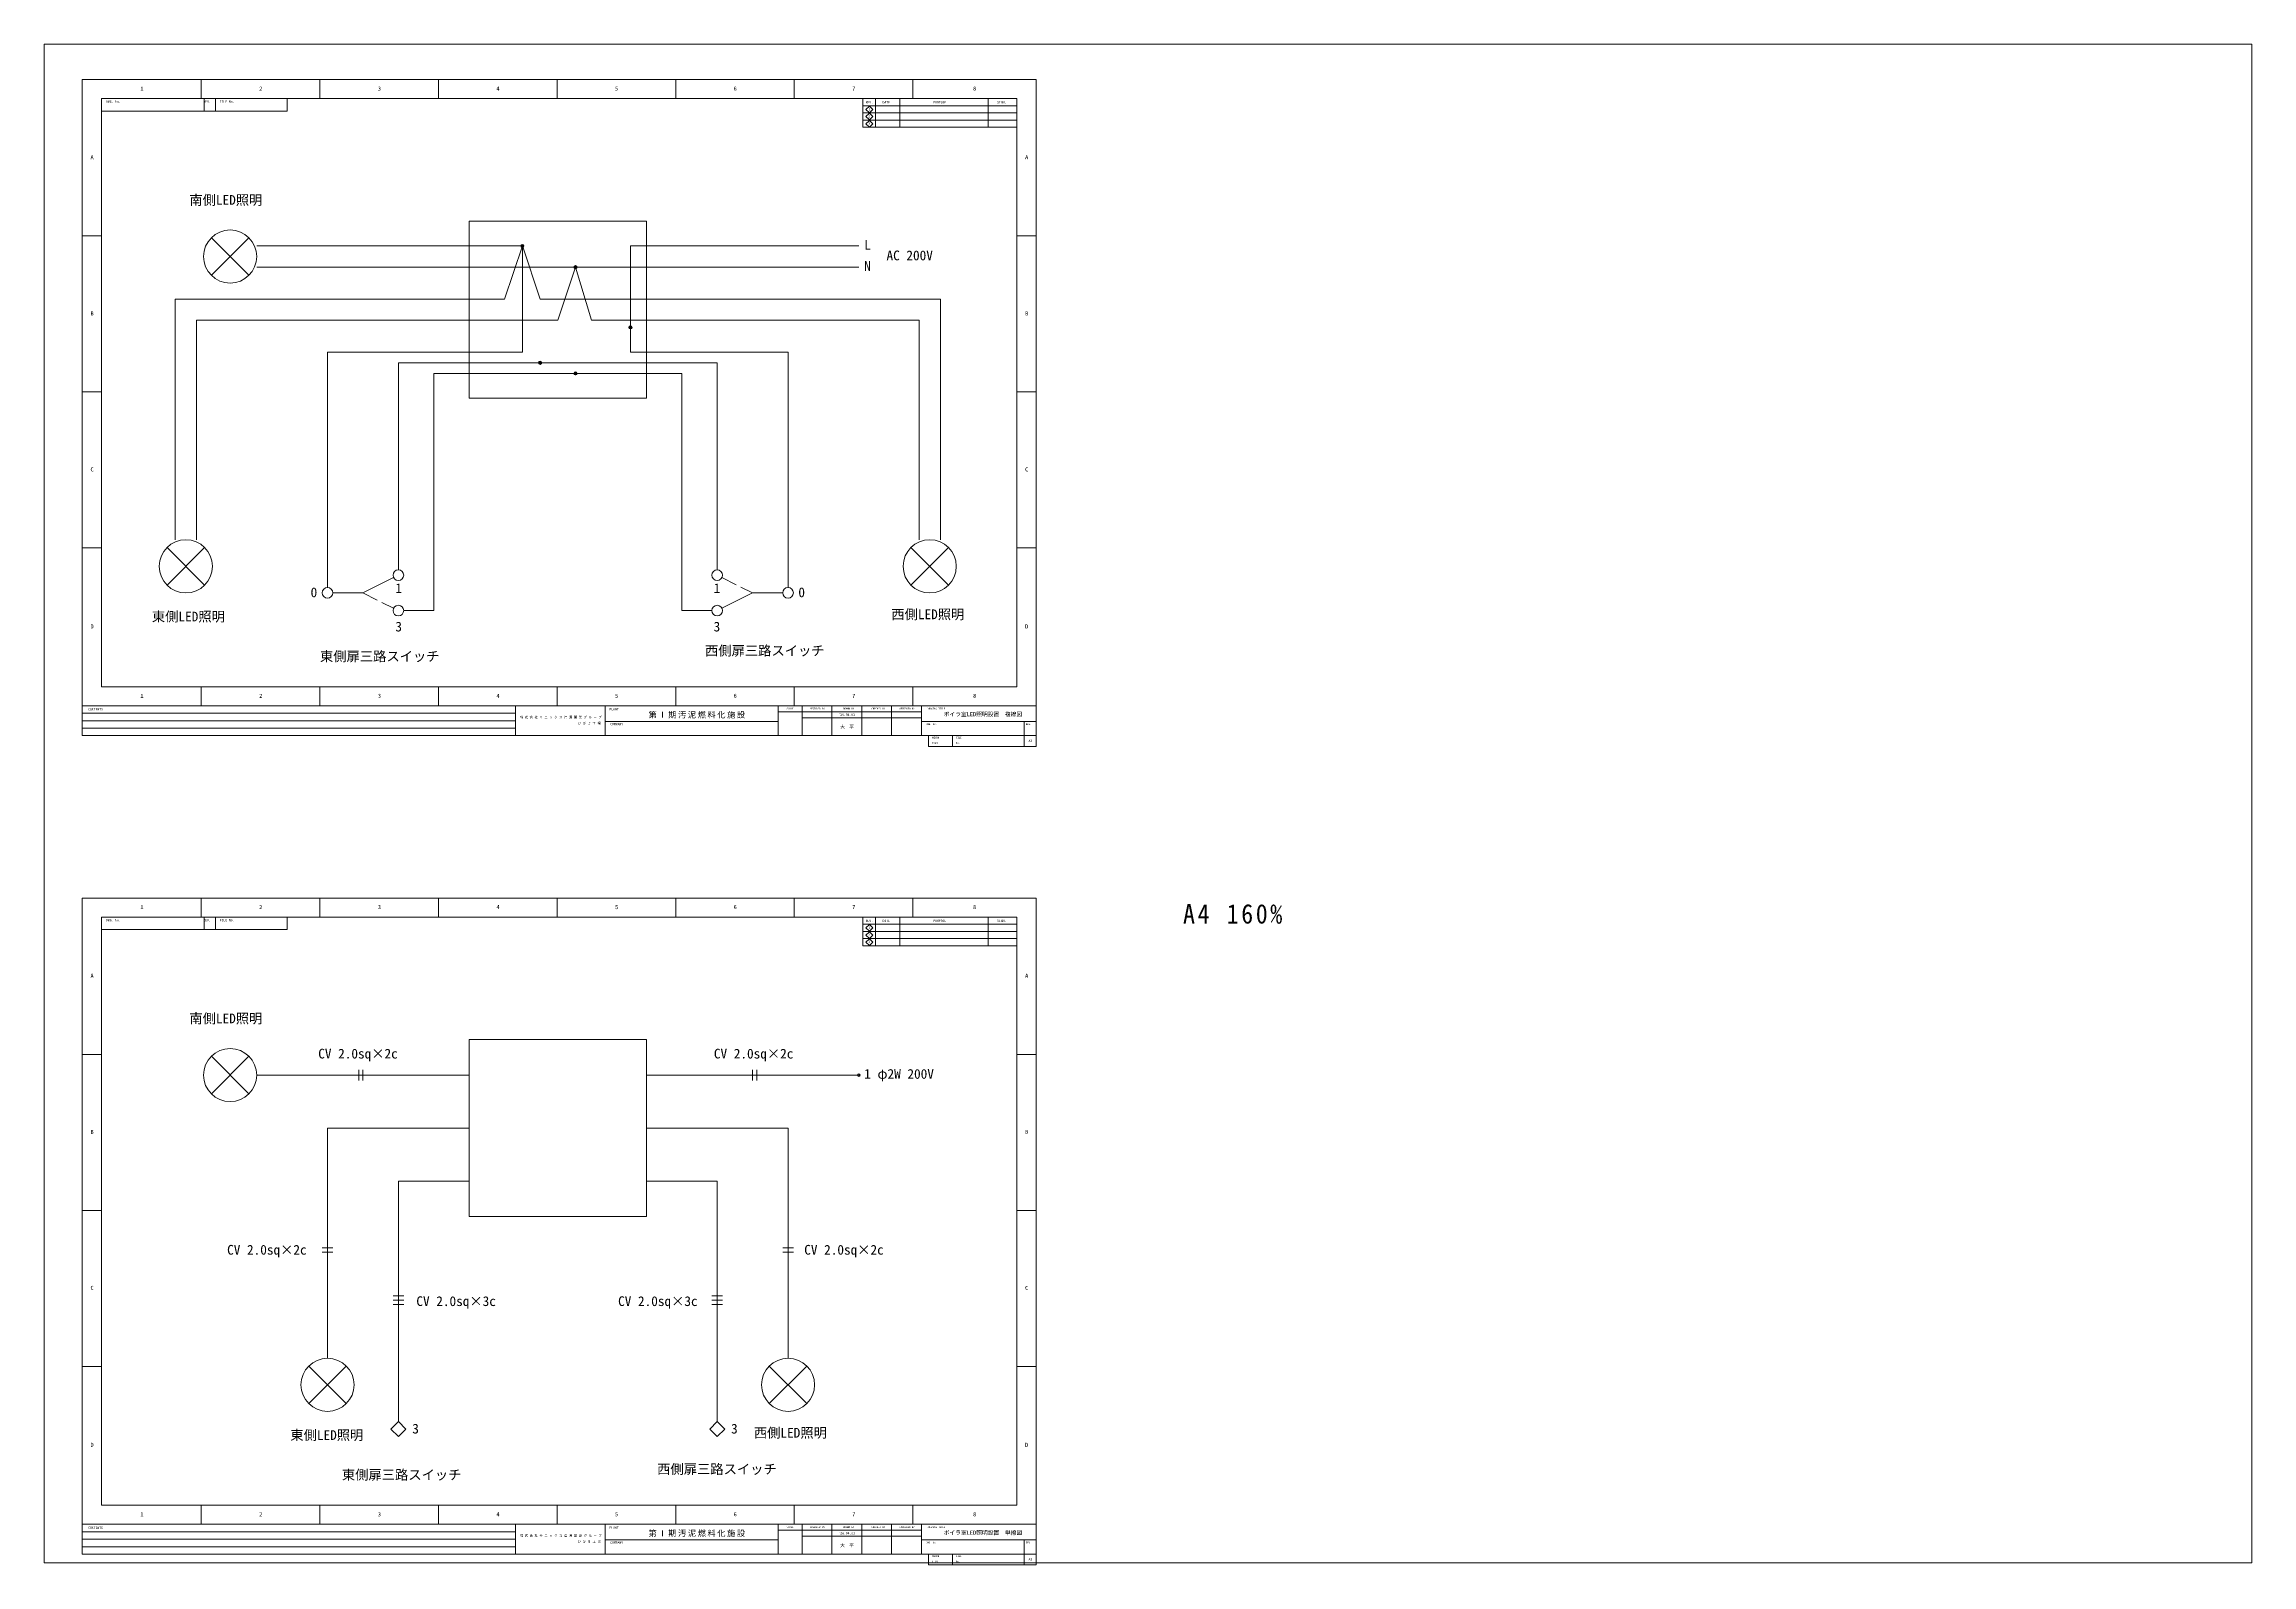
# Model space of a CAD drawing. Units: millimetres at full size, sheet at 1:10. Extents: x -2077 to 2078, y -1411 to 1452.
import ezdxf
from ezdxf.enums import TextEntityAlignment as Align

# ---------------------------------------------------------------- set-up
doc = ezdxf.new("R2010")
doc.units = ezdxf.units.MM
doc.header["$LTSCALE"] = 10
doc.header["$PDMODE"] = 32
doc.header["$PDSIZE"] = 5
doc.linetypes.add('DASHED2', pattern=[3, 2, -1])
doc.linetypes.add('DASHED3', pattern=[4, 3, -1])
doc.layers.add('2-1', color=3, linetype='Continuous')
doc.layers.add('3-3', color=4, linetype='Continuous')
for name, color, linetype, lineweight in [('3-0', 3, 'Continuous', 9), ('3-1', 3, 'Continuous', 9), ('3-2', 7, 'Continuous', 18), ('F-0', 7, 'Continuous', 18)]:
    doc.layers.add(name, color=color, linetype=linetype, lineweight=lineweight)
doc.styles.add('HG正楷書体-PRO', font='')
doc.styles.add('ＭＳ ゴシック', font='')
doc.styles.get('HG正楷書体-PRO').set_extended_font_data('HG正楷書体-PRO')
doc.styles.get('ＭＳ ゴシック').set_extended_font_data('MS Gothic')

msp = doc.modelspace()

# ---------------------------------------------------------------- hatches: boundary and pattern name
at = {"layer": '3-0'}
msp.add_hatch(color=1, dxfattribs=at).paths.add_polyline_path([(-1140.35, 852.44, 1), (-1146.35, 852.44, 1)])
at = {"layer": '3-1'}
for color, points in [(30, [(-1173.68, 1072.44, 1), (-1179.68, 1072.44, 1)]), (256, [(-1073.68, 1032.44, 1), (-1079.68, 1032.44, 1)]), (30, [(-970.35, 919.11, 1), (-976.35, 919.11, 1)]), (150, [(-1073.68, 832.44, 1), (-1079.68, 832.44, 1)])]:
    msp.add_hatch(color=color, dxfattribs=at).paths.add_polyline_path(points)

# ---------------------------------------------------------------- linework, layer by layer
at = {"layer": '3-0'}
for p, q in [((-1276.68, 785.77), (-1276.68, 1052.44)), ((-1476.68, 419.11), (-1418.96, 447.97)), ((-801.07, 390.24), (-743.35, 419.11)), ((-1676.68, -488.78), (-1276.68, -488.78)), ((-1276.68, -755.44), (-1276.68, -488.78)), ((-943.35, -488.78), (-543.35, -488.78)), ((-1276.68, -588.78), (-1543.35, -588.78)), ((-1543.35, -1022.11), (-1543.35, -588.78)), ((-943.35, -588.78), (-676.68, -588.78)), ((-676.68, -1022.11), (-676.68, -588.78)), ((-1276.68, -688.78), (-1410.02, -688.78)), ((-1410.02, -688.78), (-1410.02, -1141.3)), ((-943.35, -688.78), (-810.02, -688.78)), ((-810.02, -688.78), (-810.02, -1141.3))]:
    msp.add_line(p, q, dxfattribs=at)
at = {"layer": '3-0', "color": 30, "lineweight": 18}
msp.add_line((-973.35, 1072.44), (-973.35, 872.44), dxfattribs=at)
at = {"layer": '3-0', "color": 1, "lineweight": 18}
for p, q in [((-1410.02, 852.44), (-1410.02, 462.44)), ((-1410.02, 852.44), (-810.02, 852.44)), ((-810.02, 852.44), (-810.02, 462.44))]:
    msp.add_line(p, q, dxfattribs=at)
at = {"layer": '3-0', "linetype": 'DASHED3'}
for p, q in [((-1476.68, 419.11), (-1418.96, 390.24)), ((-801.07, 447.97), (-743.35, 419.11))]:
    msp.add_line(p, q, dxfattribs=at)
at = {"layer": '3-0'}
for points in [[(-1276.68, 785.77), (-943.35, 785.77), (-943.35, 1119.11), (-1276.68, 1119.11), (-1276.68, 1052.44)], [(-1276.68, -755.44), (-943.35, -755.44), (-943.35, -422.11), (-1276.68, -422.11), (-1276.68, -488.78)]]:
    msp.add_lwpolyline(points, dxfattribs=at)
for points in [[(-1410.02, -1169.59), (-1395.87, -1155.44), (-1410.02, -1141.3), (-1424.16, -1155.44)], [(-810.02, -1169.59), (-795.87, -1155.44), (-810.02, -1141.3), (-824.16, -1155.44)]]:
    msp.add_lwpolyline(points, close=True, dxfattribs=at)
for centre in [(-1726.68, 1052.44), (-1810.02, 469.11), (-410.02, 469.11), (-1726.68, -488.78), (-1543.35, -1072.11), (-676.68, -1072.11)]:
    msp.add_circle(centre, 50, dxfattribs=at)
at = {"layer": '3-0', "color": 1, "lineweight": 18}
msp.add_circle((-1143.35, 852.44), 3, dxfattribs=at)
at = {"layer": '3-0'}
msp.add_point((-543.35, -488.78), dxfattribs=at)
at = {"layer": '3-1'}
for p, q in [((-1762.04, 1017.08), (-1691.33, 1087.79)), ((-1762.04, 1087.79), (-1691.33, 1017.08)), ((-543.35, 1032.44), (-1676.68, 1032.44)), ((-1790.02, 932.44), (-1790.02, 519.11)), ((-1790.02, 932.44), (-1110.02, 932.44)), ((-430.02, 932.44), (-1046.68, 932.44)), ((-430.02, 932.44), (-430.02, 519.11)), ((-1774.66, 433.75), (-1845.37, 504.46)), ((-1845.37, 433.75), (-1774.66, 504.46)), ((-374.66, 433.75), (-445.37, 504.46)), ((-445.37, 433.75), (-374.66, 504.46)), ((-1533.35, 419.11), (-1476.68, 419.11)), ((-743.35, 419.11), (-686.68, 419.11)), ((-1762.04, -524.13), (-1691.33, -453.42)), ((-1762.04, -453.42), (-1691.33, -524.13)), ((-1484.68, -478.78), (-1484.68, -498.78)), ((-1476.68, -478.78), (-1476.68, -498.78)), ((-743.35, -478.78), (-743.35, -498.78)), ((-735.35, -478.78), (-735.35, -498.78)), ((-1553.35, -814.11), (-1533.35, -814.11)), ((-1553.35, -822.11), (-1533.35, -822.11)), ((-666.68, -814.11), (-686.68, -814.11)), ((-666.68, -822.11), (-686.68, -822.11)), ((-1420.02, -904.78), (-1400.02, -904.78)), ((-1420.02, -912.78), (-1400.02, -912.78)), ((-800.02, -904.78), (-820.02, -904.78)), ((-800.02, -912.78), (-820.02, -912.78)), ((-1420.02, -920.78), (-1400.02, -920.78)), ((-800.02, -920.78), (-820.02, -920.78)), ((-1507.99, -1107.47), (-1578.7, -1036.75)), ((-1578.7, -1107.47), (-1507.99, -1036.75)), ((-641.33, -1107.47), (-712.04, -1036.75)), ((-712.04, -1107.47), (-641.33, -1036.75))]:
    msp.add_line(p, q, dxfattribs=at)
at = {"layer": '3-1', "color": 30, "lineweight": 18}
for p, q in [((-1676.68, 1072.44), (-1176.68, 1072.44)), ((-1210.02, 972.44), (-1176.68, 1072.44)), ((-1176.68, 1072.44), (-1143.35, 972.44)), ((-1176.68, 1072.44), (-1176.68, 872.44)), ((-543.35, 1072.44), (-973.35, 1072.44)), ((-1830.02, 972.44), (-1830.02, 519.11)), ((-1830.02, 972.44), (-1210.02, 972.44)), ((-390.02, 972.44), (-1143.35, 972.44)), ((-390.02, 972.44), (-390.02, 519.11)), ((-1543.35, 429.11), (-1543.35, 872.44)), ((-1176.68, 872.44), (-1543.35, 872.44)), ((-973.35, 872.44), (-676.68, 872.44)), ((-676.68, 429.11), (-676.68, 872.44))]:
    msp.add_line(p, q, dxfattribs=at)
at = {"layer": '3-1', "color": 150, "lineweight": 18}
for p, q in [((-1343.35, 832.44), (-1343.35, 385.77)), ((-1343.35, 832.44), (-876.68, 832.44)), ((-876.68, 832.44), (-876.68, 385.77)), ((-1400.02, 385.77), (-1343.35, 385.77)), ((-876.68, 385.77), (-820.02, 385.77))]:
    msp.add_line(p, q, dxfattribs=at)
at = {"layer": '3-1'}
msp.add_lwpolyline([(-1110.02, 932.44), (-1076.68, 1032.44), (-1046.68, 932.44)], dxfattribs=at)
at = {"layer": '3-1', "color": 30, "lineweight": 18}
for centre in [(-1176.68, 1072.44), (-973.35, 919.11), (-973.35, 919.11)]:
    msp.add_circle(centre, 3, dxfattribs=at)
at = {"layer": '3-1'}
for centre, radius in [((-1076.68, 1032.44), 3), ((-1410.02, 452.44), 10), ((-810.02, 452.44), 10), ((-1543.35, 419.11), 10), ((-676.68, 419.11), 10), ((-1410.02, 385.77), 10), ((-810.02, 385.77), 10)]:
    msp.add_circle(centre, radius, dxfattribs=at)
at = {"layer": '3-1', "color": 150, "lineweight": 18}
msp.add_circle((-1076.68, 832.44), 3, dxfattribs=at)
at = {"layer": '3-1', "color": 30}
for p in [(-1176.68, 1072.44), (-973.35, 919.11)]:
    msp.add_point(p, dxfattribs=at)
at = {"layer": '3-1'}
msp.add_point((-1076.68, 1032.44), dxfattribs=at)
at = {"layer": '3-1', "color": 1}
msp.add_point((-1143.35, 852.44), dxfattribs=at)
at = {"layer": '3-1', "color": 150}
msp.add_point((-1076.68, 832.44), dxfattribs=at)
at = {"layer": '3-2'}
for p, q in [((-210.02, 1385.77), (-2004.89, 1385.77)), ((-210.02, 150.25), (-210.02, 1385.77)), ((-1775.7, 1349.77), (-1775.7, 1326.19)), ((-1754.36, 1349.77), (-1754.36, 1326.19)), ((-1619.57, 1349.77), (-1619.57, 1326.19)), ((-1619.57, 1326.19), (-1968.89, 1326.19)), ((-2004.89, 206.41), (-210.02, 206.41)), ((-1189.45, 206.41), (-1189.45, 150.25)), ((-1020.97, 206.41), (-1020.97, 150.25)), ((-695.24, 206.41), (-695.24, 150.25)), ((-650.31, 206.41), (-650.31, 150.25)), ((-425.67, 206.41), (-425.67, 150.25)), ((-210.02, -155.44), (-2004.89, -155.44)), ((-210.02, -1390.96), (-210.02, -155.44)), ((-1775.7, -191.44), (-1775.7, -215.03)), ((-1754.36, -191.44), (-1754.36, -215.03)), ((-1619.57, -191.44), (-1619.57, -215.03)), ((-1619.57, -215.03), (-1968.89, -215.03)), ((-2004.89, -1334.8), (-210.02, -1334.8)), ((-1189.45, -1334.8), (-1189.45, -1390.96)), ((-1020.97, -1334.8), (-1020.97, -1390.96)), ((-695.24, -1334.8), (-695.24, -1390.96)), ((-650.31, -1334.8), (-650.31, -1390.96)), ((-425.67, -1334.8), (-425.67, -1390.96))]:
    msp.add_line(p, q, dxfattribs=at)
at = {"layer": '3-2', "color": 3, "lineweight": 9}
for p, q in [((-1780.97, 1385.77), (-1780.97, 1349.77)), ((-1557.77, 1385.77), (-1557.77, 1349.77)), ((-1334.57, 1385.77), (-1334.57, 1349.77)), ((-1111.37, 1385.77), (-1111.37, 1349.77)), ((-888.17, 1385.77), (-888.17, 1349.77)), ((-664.97, 1385.77), (-664.97, 1349.77)), ((-441.77, 1385.77), (-441.77, 1349.77)), ((-1968.89, 1349.77), (-1968.89, 242.41)), ((-246.02, 1349.77), (-1968.89, 1349.77)), ((-1968.89, 1091.29), (-2004.89, 1091.29)), ((-210.02, 1091.29), (-246.02, 1091.29)), ((-1968.89, 797.53), (-2004.89, 797.53)), ((-210.02, 797.53), (-246.02, 797.53)), ((-1968.89, 503.77), (-2004.89, 503.77)), ((-210.02, 503.77), (-246.02, 503.77)), ((-1780.97, 242.41), (-1780.97, 206.41)), ((-1557.77, 242.41), (-1557.77, 206.41)), ((-1334.57, 242.41), (-1334.57, 206.41)), ((-1111.37, 242.41), (-1111.37, 206.41)), ((-888.17, 242.41), (-888.17, 206.41)), ((-664.97, 242.41), (-664.97, 206.41)), ((-441.77, 242.41), (-441.77, 206.41)), ((-1780.97, -155.44), (-1780.97, -191.44)), ((-1557.77, -155.44), (-1557.77, -191.44)), ((-1334.57, -155.44), (-1334.57, -191.44)), ((-1111.37, -155.44), (-1111.37, -191.44)), ((-888.17, -155.44), (-888.17, -191.44)), ((-664.97, -155.44), (-664.97, -191.44)), ((-441.77, -155.44), (-441.77, -191.44)), ((-1968.89, -191.44), (-1968.89, -1298.8)), ((-246.02, -191.44), (-1968.89, -191.44)), ((-1968.89, -449.92), (-2004.89, -449.92)), ((-210.02, -449.92), (-246.02, -449.92)), ((-1968.89, -743.68), (-2004.89, -743.68)), ((-210.02, -743.68), (-246.02, -743.68)), ((-1968.89, -1037.44), (-2004.89, -1037.44)), ((-210.02, -1037.44), (-246.02, -1037.44)), ((-1780.97, -1298.8), (-1780.97, -1334.8)), ((-1557.77, -1298.8), (-1557.77, -1334.8)), ((-1334.57, -1298.8), (-1334.57, -1334.8)), ((-1111.37, -1298.8), (-1111.37, -1334.8)), ((-888.17, -1298.8), (-888.17, -1334.8)), ((-664.97, -1298.8), (-664.97, -1334.8)), ((-441.77, -1298.8), (-441.77, -1334.8))]:
    msp.add_line(p, q, dxfattribs=at)
at = {"layer": '3-2', "color": 5}
for p, q in [((-535.8, 1295.86), (-535.8, 1349.77)), ((-246.02, 1336.29), (-535.8, 1336.29)), ((-523.72, 1335.78), (-530.07, 1329.43)), ((-517.36, 1329.43), (-523.72, 1335.78)), ((-512.21, 1295.86), (-512.21, 1349.77)), ((-466.16, 1295.86), (-466.16, 1349.77)), ((-299.93, 1295.86), (-299.93, 1349.77)), ((-246.02, 1322.82), (-535.8, 1322.82)), ((-246.02, 1309.34), (-535.8, 1309.34)), ((-246.02, 1295.86), (-535.8, 1295.86)), ((-530.07, 1329.43), (-523.72, 1323.07)), ((-523.72, 1322.3), (-530.07, 1315.95)), ((-530.07, 1315.95), (-523.72, 1309.59)), ((-523.72, 1308.82), (-530.07, 1302.47)), ((-530.07, 1302.47), (-523.72, 1296.12)), ((-523.72, 1323.07), (-517.36, 1329.43)), ((-517.36, 1315.95), (-523.72, 1322.3)), ((-523.72, 1309.59), (-517.36, 1315.95)), ((-517.36, 1302.47), (-523.72, 1308.82)), ((-523.72, 1296.12), (-517.36, 1302.47)), ((-2004.89, 192.37), (-1189.45, 192.37)), ((-2004.89, 178.33), (-1189.45, 178.33)), ((-1020.97, 177.21), (-695.24, 177.21)), ((-695.24, 195.18), (-425.67, 195.18)), ((-650.31, 183.95), (-425.67, 183.95)), ((-594.15, 206.41), (-594.15, 150.25)), ((-537.99, 206.41), (-537.99, 150.25)), ((-481.83, 206.41), (-481.83, 150.25)), ((-425.67, 177.21), (-210.02, 177.21)), ((-232.48, 150.25), (-232.48, 177.21)), ((-2004.89, 164.29), (-1189.45, 164.29)), ((-412.19, 130.03), (-412.19, 150.25)), ((-210.02, 130.03), (-412.19, 130.03)), ((-367.26, 130.03), (-367.26, 150.25)), ((-232.48, 130.03), (-232.48, 150.25)), ((-210.02, 130.03), (-210.02, 150.25)), ((-535.8, -245.36), (-535.8, -191.44)), ((-246.02, -204.92), (-535.8, -204.92)), ((-523.72, -205.44), (-530.07, -211.79)), ((-517.36, -211.79), (-523.72, -205.44)), ((-512.21, -245.36), (-512.21, -191.44)), ((-466.16, -245.36), (-466.16, -191.44)), ((-299.93, -245.36), (-299.93, -191.44)), ((-246.02, -218.4), (-535.8, -218.4)), ((-246.02, -231.88), (-535.8, -231.88)), ((-246.02, -245.36), (-535.8, -245.36)), ((-530.07, -211.79), (-523.72, -218.14)), ((-523.72, -218.91), (-530.07, -225.27)), ((-530.07, -225.27), (-523.72, -231.62)), ((-523.72, -232.39), (-530.07, -238.75)), ((-530.07, -238.75), (-523.72, -245.1)), ((-523.72, -218.14), (-517.36, -211.79)), ((-517.36, -225.27), (-523.72, -218.91)), ((-523.72, -231.62), (-517.36, -225.27)), ((-517.36, -238.75), (-523.72, -232.39)), ((-523.72, -245.1), (-517.36, -238.75)), ((-2004.89, -1348.84), (-1189.45, -1348.84)), ((-2004.89, -1362.88), (-1189.45, -1362.88)), ((-1020.97, -1364.01), (-695.24, -1364.01)), ((-695.24, -1346.04), (-425.67, -1346.04)), ((-650.31, -1357.27), (-425.67, -1357.27)), ((-594.15, -1334.8), (-594.15, -1390.96)), ((-537.99, -1334.8), (-537.99, -1390.96)), ((-481.83, -1334.8), (-481.83, -1390.96)), ((-425.67, -1364.01), (-210.02, -1364.01)), ((-232.48, -1390.96), (-232.48, -1364.01)), ((-2004.89, -1376.92), (-1189.45, -1376.92)), ((-412.19, -1411.18), (-412.19, -1390.96)), ((-210.02, -1411.18), (-412.19, -1411.18)), ((-367.26, -1411.18), (-367.26, -1390.96)), ((-232.48, -1411.18), (-232.48, -1390.96)), ((-210.02, -1411.18), (-210.02, -1390.96))]:
    msp.add_line(p, q, dxfattribs=at)
at = {"layer": '3-2', "color": 134, "linetype": 'DASHED2', "lineweight": 9}
for p, q in [((-1189.45, 192.37), (-2004.89, 192.37)), ((-1189.45, 178.33), (-2004.89, 178.33)), ((-1189.45, 164.29), (-2004.89, 164.29)), ((-1189.45, -1348.84), (-2004.89, -1348.84)), ((-1189.45, -1362.88), (-2004.89, -1362.88)), ((-1189.45, -1376.92), (-2004.89, -1376.92))]:
    msp.add_line(p, q, dxfattribs=at)
at = {"layer": '3-2'}
for points in [[(-2004.89, 1385.77), (-2004.89, 150.25), (-210.02, 150.25)], [(-2004.89, -155.44), (-2004.89, -1390.96), (-210.02, -1390.96)]]:
    msp.add_lwpolyline(points, dxfattribs=at)
at = {"layer": '3-2', "color": 3, "lineweight": 9}
for points in [[(-1968.89, 242.41), (-246.02, 242.41), (-246.02, 1349.77)], [(-1968.89, -1298.8), (-246.02, -1298.8), (-246.02, -191.44)]]:
    msp.add_lwpolyline(points, dxfattribs=at)
at = {"layer": 'F-0'}
msp.add_lwpolyline([(-2076.68, 1452.44), (-2076.68, -1407.56), (2078.12, -1407.56), (2078.12, 1452.44)], close=True, dxfattribs=at)

# ---------------------------------------------------------------- texts
at = {"layer": '2-1', "insert": (66.65, -204.23), "char_height": 36.66, "attachment_point": 7, "style": 'ＭＳ ゴシック'}
msp.add_mtext('\\T1.22;\\W0.9;A4\\~160%', dxfattribs=at)
at = {"layer": '3-1', "color": 4, "style": 'ＭＳ ゴシック'}
for s, p in [('L', (-533.35, 1059.94)), ('N', (-533.35, 1019.94)), ('AC 200V', (-491.41, 1039.94)), ('0', (-1575.22, 405.48)), ('1', (-1415.74, 413.13)), ('1', (-816.79, 413.13)), ('0', (-657.31, 405.48)), ('3', (-1415.74, 340.98)), ('3', (-816.79, 340.98)), ('CV 2.0sq×2c', (-1560.84, -463.15)), ('CV 2.0sq×2c', (-816.25, -463.15)), ('1 φ2W 200V', (-533.35, -501.28)), ('CV 2.0sq×2c', (-1732.33, -832.52)), ('CV 2.0sq×2c', (-646.22, -832.52)), ('CV 2.0sq×3c', (-1376.16, -929.26)), ('CV 2.0sq×3c', (-996.53, -929.26)), ('3', (-1383.93, -1169.37)), ('3', (-783.93, -1169.37))]:
    msp.add_text(s, height=18.33, dxfattribs=at).set_placement(p, align=Align.BOTTOM_LEFT)
at = {"layer": '3-2', "style": 'ＭＳ ゴシック'}
for s, height, p in [('1', 7.7, (-1895.55, 1362.52)), ('2', 7.7, (-1671.99, 1362.52)), ('3', 7.7, (-1448.79, 1362.52)), ('4', 7.7, (-1225.59, 1362.52)), ('5', 7.7, (-1002.39, 1362.52)), ('6', 7.7, (-779.19, 1362.52)), ('7', 7.7, (-555.99, 1362.52)), ('8', 7.7, (-328.52, 1362.52)), ('DWG. No.', 4.399, (-1960.21, 1340.59)), ('REV.', 4.399, (-1777.15, 1340.59)), ('FILE No.', 4.399, (-1746.19, 1340.59)), ('REV.', 4.399, (-530.66, 1339.47)), ('1', 4.4, (-525.1, 1326.71)), ('DATE', 4.399, (-498.78, 1339.47)), ('PURPOSE', 4.399, (-403.21, 1339.47)), ('SIGN.', 4.399, (-283.28, 1339.47)), ('3', 4.4, (-525.76, 1299.76)), ('2', 4.4, (-525.76, 1313.24)), ('A', 7.7, (-1989.51, 1233.28)), ('A', 7.7, (-230.64, 1233.28)), ('B', 7.7, (-1989.51, 939.16)), ('B', 7.7, (-230.64, 939.16)), ('C', 7.7, (-1989.51, 645.4)), ('C', 7.7, (-230.64, 645.4)), ('D', 7.7, (-1989.51, 349.84)), ('D', 7.7, (-230.64, 349.84)), ('1', 7.7, (-1895.55, 219.16)), ('2', 7.7, (-1671.99, 219.16)), ('3', 7.7, (-1448.79, 219.16)), ('4', 7.7, (-1225.59, 219.16)), ('5', 7.7, (-1002.39, 219.16)), ('6', 7.7, (-779.19, 219.16)), ('7', 7.7, (-555.99, 219.16)), ('8', 7.7, (-328.52, 219.16)), ('CONTENTS', 4.399, (-1993.73, 196.39)), ('PLANT', 4.399, (-1012.64, 196.67)), ('COMPANY', 4.399, (-1011.33, 168.59)), ('SCALE', 3.299, (-679.47, 198.55)), ('DESIGNED BY', 3.299, (-635.9, 198.55)), ('DRAWN BY', 3.299, (-573, 198.55)), ('CHECKED BY', 3.299, (-519.73, 198.55)), ('APPROVED BY', 3.299, (-466.99, 198.55)), ('DWG. No.', 3.299, (-417.08, 169.34)), ('DRAWING TITLE', 3.299, (-414.43, 198.55)), ('REV.', 3.299, (-229.12, 169.34)), ('FILM', 3.299, (-405.83, 133.78)), ('MICRO', 3.299, (-405.17, 143.88)), ('No.', 3.299, (-361.13, 133.78)), ('FILE', 3.299, (-360.55, 143.88)), ('A3', 4.399, (-223.97, 137.14)), ('DWG. No.', 4.399, (-1960.21, -200.62)), ('1', 7.7, (-1895.55, -178.69)), ('REV.', 4.399, (-1777.15, -200.62)), ('FILE No.', 4.399, (-1746.19, -200.62)), ('2', 7.7, (-1671.99, -178.69)), ('3', 7.7, (-1448.79, -178.69)), ('4', 7.7, (-1225.59, -178.69)), ('5', 7.7, (-1002.39, -178.69)), ('6', 7.7, (-779.19, -178.69)), ('7', 7.7, (-555.99, -178.69)), ('REV.', 4.399, (-530.66, -201.74)), ('DATE', 4.399, (-498.78, -201.74)), ('PURPOSE', 4.399, (-403.21, -201.74)), ('8', 7.7, (-328.52, -178.69)), ('SIGN.', 4.399, (-283.28, -201.74)), ('3', 4.4, (-525.76, -241.46)), ('2', 4.4, (-525.76, -227.98)), ('1', 4.4, (-525.1, -214.5)), ('A', 7.7, (-1989.51, -307.93)), ('A', 7.7, (-230.64, -307.93)), ('B', 7.7, (-1989.51, -602.05)), ('B', 7.7, (-230.64, -602.05)), ('C', 7.7, (-1989.51, -895.81)), ('C', 7.7, (-230.64, -895.81)), ('D', 7.7, (-1989.51, -1191.37)), ('D', 7.7, (-230.64, -1191.37)), ('1', 7.7, (-1895.55, -1322.05)), ('2', 7.7, (-1671.99, -1322.05)), ('3', 7.7, (-1448.79, -1322.05)), ('4', 7.7, (-1225.59, -1322.05)), ('5', 7.7, (-1002.39, -1322.05)), ('6', 7.7, (-779.19, -1322.05)), ('7', 7.7, (-555.99, -1322.05)), ('8', 7.7, (-328.52, -1322.05)), ('CONTENTS', 4.399, (-1993.73, -1344.82)), ('PLANT', 4.399, (-1012.64, -1344.54)), ('COMPANY', 4.399, (-1011.33, -1372.62)), ('SCALE', 3.299, (-679.47, -1342.67)), ('DESIGNED BY', 3.299, (-635.9, -1342.67)), ('DRAWN BY', 3.299, (-573, -1342.67)), ('CHECKED BY', 3.299, (-519.73, -1342.67)), ('APPROVED BY', 3.299, (-466.99, -1342.67)), ('DWG. No.', 3.299, (-417.08, -1371.87)), ('DRAWING TITLE', 3.299, (-414.43, -1342.67)), ('REV.', 3.299, (-229.12, -1371.87)), ('FILM', 3.299, (-405.83, -1407.44)), ('MICRO', 3.299, (-405.17, -1397.33)), ('No.', 3.299, (-361.13, -1407.44)), ('FILE', 3.299, (-360.55, -1397.33)), ('A3', 4.399, (-223.97, -1404.07))]:
    msp.add_text(s, height=height, dxfattribs=at).set_placement(p, align=Align.BOTTOM_LEFT)
at = {"layer": '3-2', "color": 3, "style": 'ＭＳ ゴシック'}
for s, height, p in [("'26.04.01", 4.399, (-581.84, 186.24)), ('ボイラ室LED照明設置\u3000複線図', 7.698, (-383.64, 184.5)), ("'26.04.01", 4.399, (-581.84, -1354.97)), ('ボイラ室LED照明設置\u3000単線図', 7.698, (-383.64, -1356.72))]:
    msp.add_text(s, height=height, dxfattribs=at).set_placement(p, align=Align.BOTTOM_LEFT)
at = {"layer": '3-2', "color": 3, "attachment_point": 7}
for s, insert, char_height, style in [('\\T1.5;株式会社サニックス資源開発グループ', (-1181.39, 182.24), 4.399, 'ＭＳ ゴシック'), ('\\T1.5;ひびき工場', (-1072.49, 170.87), 4.399, 'ＭＳ ゴシック'), ('\\T1.2;第Ⅰ期汚泥燃料化施設', (-939.21, 182.67), 11, 'ＭＳ ゴシック'), ('\\T1.83;大平', (-578.64, 162.89), 6.598, 'HG正楷書体-PRO'), ('\\T1.5;株式会社サニックス資源開発グループ', (-1181.39, -1358.97), 4.399, 'ＭＳ ゴシック'), ('\\T1.5;ひびき工場', (-1072.49, -1370.34), 4.399, 'ＭＳ ゴシック'), ('\\T1.2;第Ⅰ期汚泥燃料化施設', (-939.21, -1358.55), 11, 'ＭＳ ゴシック'), ('\\T1.83;大平', (-578.64, -1378.33), 6.598, 'HG正楷書体-PRO')]:
    msp.add_mtext(s, dxfattribs=dict(at, insert=insert, char_height=char_height, style=style))
at = {"layer": '3-3', "style": 'ＭＳ ゴシック'}
for s, p in [('南側LED照明', (-1803.42, 1144.35)), ('東側LED照明', (-1873.96, 359.85)), ('西側LED照明', (-482.37, 364.12)), ('東側扉三路スイッチ', (-1557.59, 285.03)), ('西側扉三路スイッチ', (-832.94, 295.72)), ('南側LED照明', (-1803.42, -396.86)), ('東側LED照明', (-1613.37, -1181.37)), ('西側LED照明', (-741.06, -1177.1)), ('東側扉三路スイッチ', (-1516.38, -1256.19)), ('西側扉三路スイッチ', (-923.01, -1245.5))]:
    msp.add_text(s, height=18.33, dxfattribs=at).set_placement(p, align=Align.BOTTOM_LEFT)

doc.saveas('drawing.dxf')
